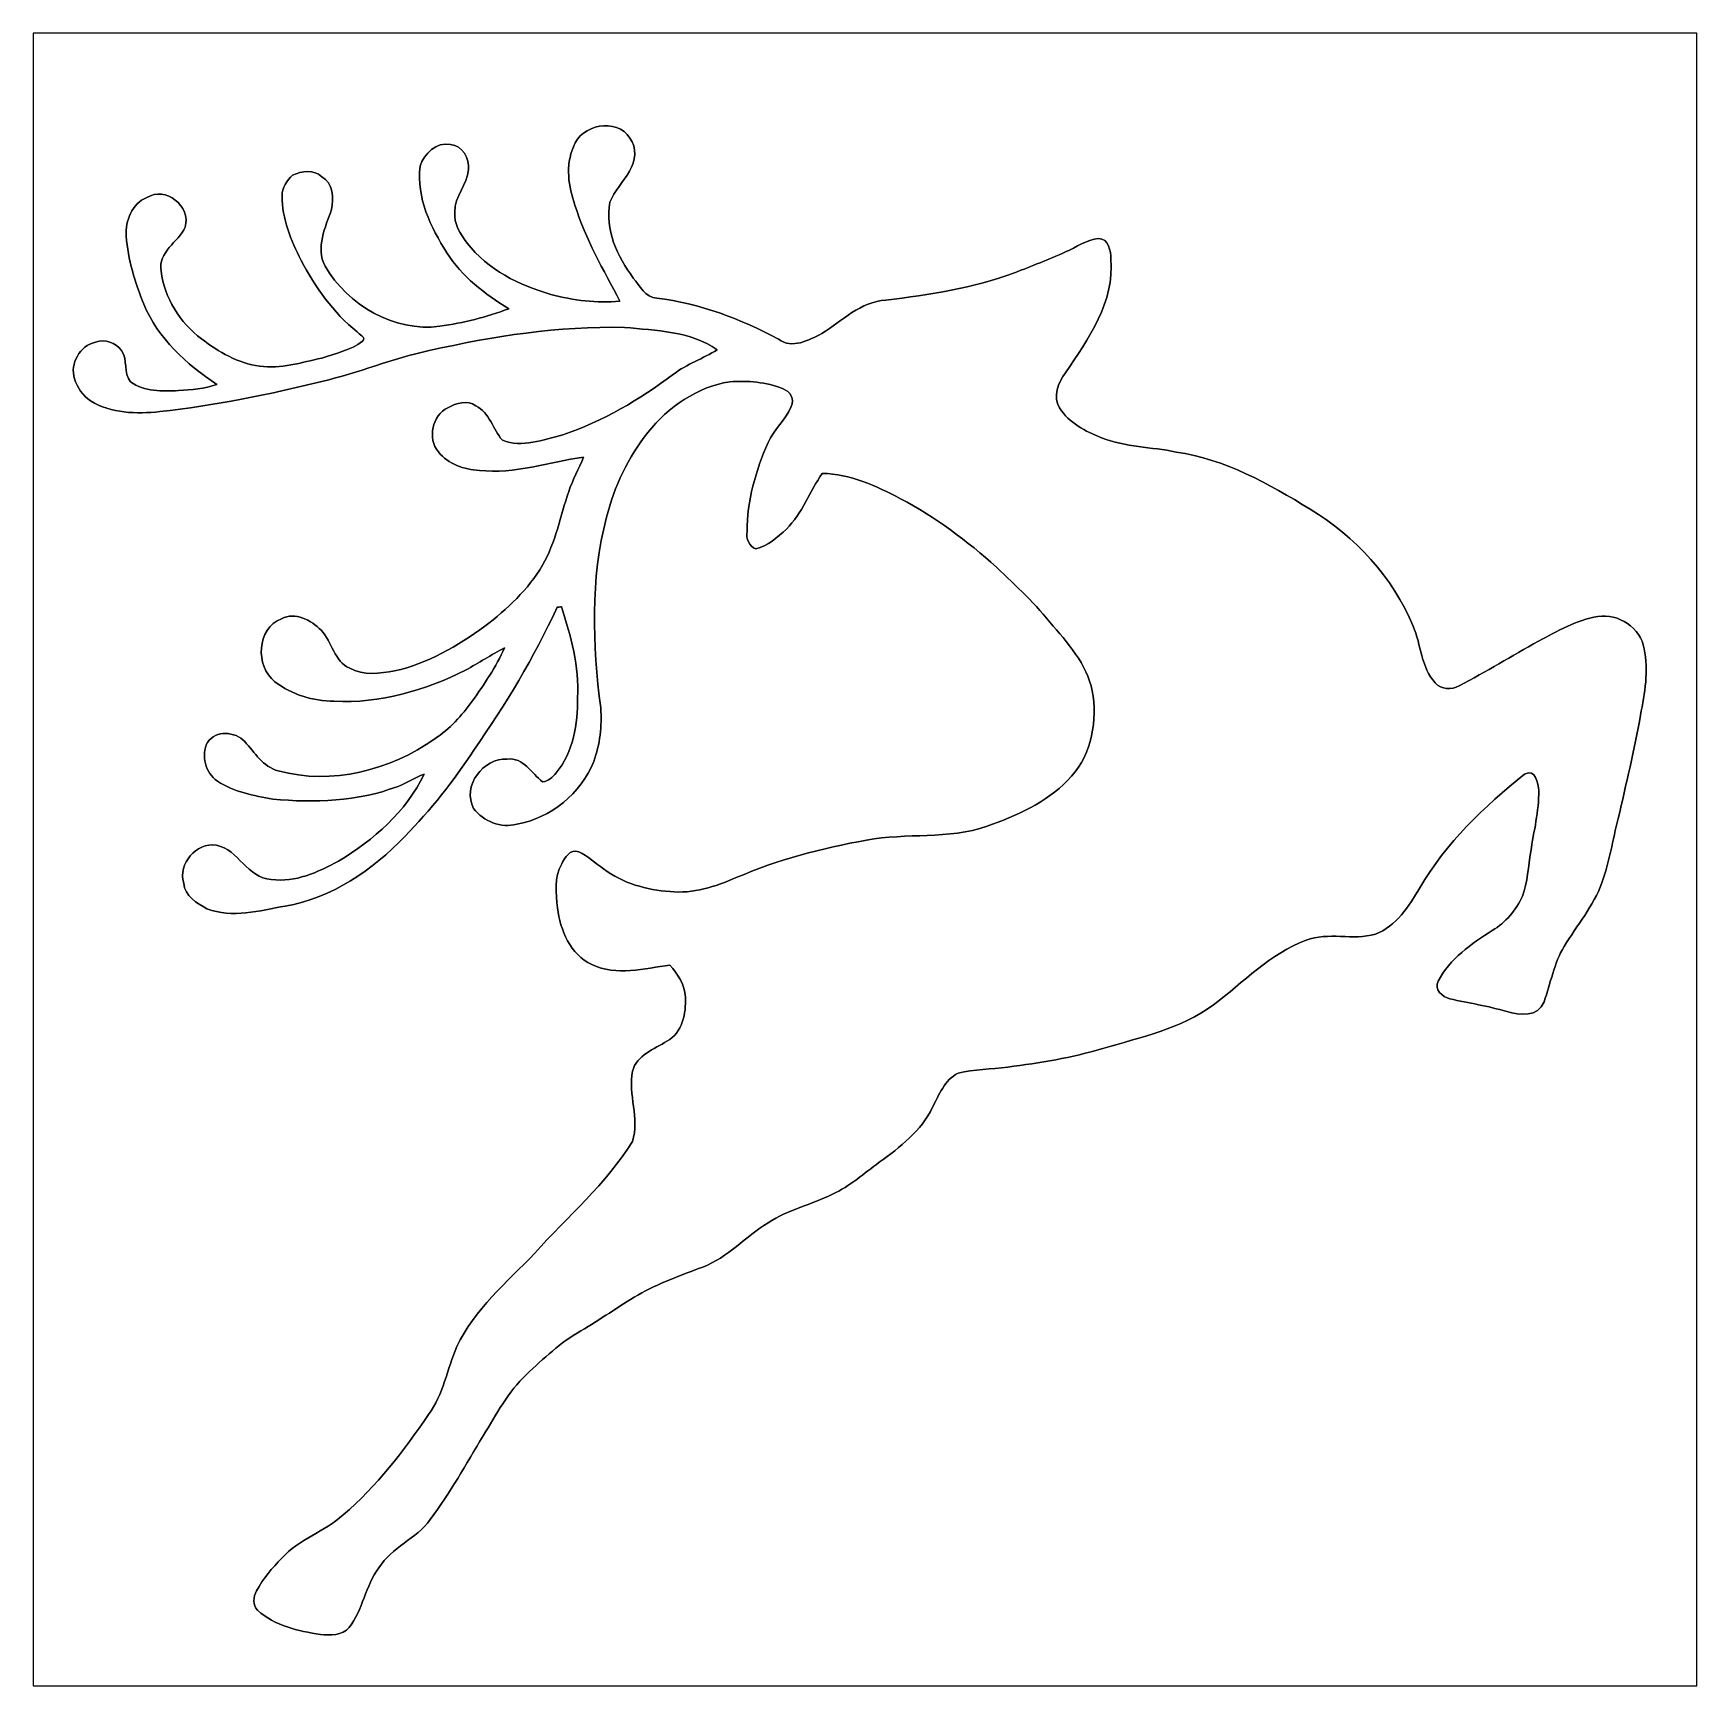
# Model space of a CAD drawing. Header units: centimetres. Extents: x -16.8 to 16.8, y -16.7 to 16.7.
import ezdxf

# ---------------------------------------------------------------- set-up
doc = ezdxf.new("R2010")
doc.units = ezdxf.units.CM
doc.header["$MEASUREMENT"] = 0
doc.layers.add('Layer 1', color=7, linetype='Continuous')

msp = doc.modelspace()

# ---------------------------------------------------------------- linework, layer by layer
at = {"layer": 'Layer 1', "color": 7}
for points, knots in [([(-16.77458, 16.66875), (-16.77458, 16.66875), (16.77458, 16.66875), (16.77458, 16.66875), (16.77458, 16.66875), (16.77458, 16.66875), (16.77458, -16.66875), (16.77458, -16.66875), (16.77458, -16.66875), (16.77458, -16.66875), (-16.77458, -16.66875), (-16.77458, -16.66875), (-16.77458, -16.66875), (-16.77458, -16.66875), (-16.77458, 16.66875), (-16.77458, 16.66875), (-16.77458, 16.66875), (-16.77458, 16.66875), (-16.77458, 16.66875), (-16.77458, 16.66875)], [0, 0, 0, 0, 0.16666667, 0.16666667, 0.16666667, 0.16666667, 0.33333333, 0.33333333, 0.33333333, 0.33333333, 0.5, 0.5, 0.5, 0.5, 0.66666667, 0.66666667, 0.66666667, 0.66666667, 1, 1, 1, 1]), ([(-5.87728, 14.37781), (-6.04838, 14.00387), (-5.97923, 13.57595), (-5.84906, 13.20165), (-5.84906, 13.20165), (-5.63951, 12.51585), (-5.27403, 11.89426), (-4.94136, 11.26384), (-4.94136, 11.26384), (-5.41055, 11.21304), (-5.88363, 11.28466), (-6.33765, 11.40142), (-6.33765, 11.40142), (-6.9783, 11.5824), (-7.61118, 11.89849), (-8.02393, 12.43718), (-8.02393, 12.43718), (-8.15799, 12.62062), (-8.30121, 12.82771), (-8.27017, 13.06936), (-8.27017, 13.06936), (-8.28146, 13.38157), (-8.0197, 13.61334), (-7.99924, 13.91814), (-7.99924, 13.91814), (-7.96396, 14.14321), (-8.12377, 14.40145), (-8.35801, 14.42473), (-8.35801, 14.42473), (-8.64835, 14.484), (-8.89106, 14.23917), (-8.97361, 13.98411), (-8.97361, 13.98411), (-9.04734, 13.35087), (-8.76124, 12.7575), (-8.43174, 12.23927), (-8.43174, 12.23927), (-8.12659, 11.75773), (-7.66657, 11.40425), (-7.18538, 11.11215), (-7.18538, 11.11215), (-7.63235, 10.9414), (-8.10084, 10.82781), (-8.57356, 10.75761), (-8.57356, 10.75761), (-9.49854, 10.63484), (-10.43023, 11.18552), (-10.88954, 11.97222), (-10.88954, 11.97222), (-11.08463, 12.34687), (-10.88214, 12.75503), (-10.75902, 13.11557), (-10.75902, 13.11557), (-10.71739, 13.34029), (-10.72797, 13.6465), (-10.95516, 13.77421), (-10.95516, 13.77421), (-11.12061, 13.92872), (-11.35839, 13.89027), (-11.54677, 13.80631), (-11.54677, 13.80631), (-11.66107, 13.69695), (-11.75244, 13.54949), (-11.75773, 13.38792), (-11.75773, 13.38792), (-11.75561, 12.92719), (-11.57605, 12.49292), (-11.37461, 12.08758), (-11.37461, 12.08758), (-11.07969, 11.54889), (-10.72868, 11.02748), (-10.24079, 10.64436), (-10.24079, 10.64436), (-10.21398, 10.60238), (-10.04711, 10.52795), (-10.1346, 10.45457), (-10.1346, 10.45457), (-10.37378, 10.27324), (-10.67858, 10.20939), (-10.95763, 10.11626), (-10.95763, 10.11626), (-11.36756, 10.027), (-11.78313, 9.88695), (-12.20788, 9.95292), (-12.20788, 9.95292), (-12.64461, 10.01183), (-13.03655, 10.23973), (-13.38192, 10.50255), (-13.38192, 10.50255), (-13.81654, 10.82993), (-14.1284, 11.32911), (-14.19648, 11.87168), (-14.19648, 11.87168), (-14.26563, 12.26291), (-13.84829, 12.44776), (-13.71071, 12.7575), (-13.71071, 12.7575), (-13.58971, 13.17766), (-14.10935, 13.59429), (-14.48294, 13.35476), (-14.48294, 13.35476), (-14.78774, 13.23128), (-14.91721, 12.88662), (-14.90098, 12.57794), (-14.90098, 12.57794), (-14.86359, 12.10381), (-14.72353, 11.64272), (-14.54714, 11.20316), (-14.54714, 11.20316), (-14.2621, 10.51101), (-13.68284, 9.99349), (-13.07394, 9.58497), (-13.07394, 9.58497), (-13.32018, 9.4936), (-13.58477, 9.47208), (-13.84512, 9.46044), (-13.84512, 9.46044), (-14.17038, 9.4488), (-14.53656, 9.43116), (-14.81067, 9.63683), (-14.81067, 9.63683), (-14.96342, 9.80863), (-14.86288, 10.08133), (-14.99235, 10.26619), (-14.99235, 10.26619), (-15.11194, 10.42352), (-15.3289, 10.50608), (-15.52081, 10.43446), (-15.52081, 10.43446), (-15.83725, 10.36567), (-16.03516, 10.00795), (-15.94556, 9.69927), (-15.94556, 9.69927), (-15.88629, 9.52253), (-15.77975, 9.35249), (-15.61818, 9.25301), (-15.61818, 9.25301), (-15.20155, 8.99971), (-14.6939, 8.98454), (-14.22294, 9.03605), (-14.22294, 9.03605), (-13.11981, 9.15741), (-12.02902, 9.37542), (-10.9534, 9.646), (-10.9534, 9.646), (-10.21997, 9.81287), (-9.52359, 10.11273), (-8.78699, 10.26689), (-8.78699, 10.26689), (-7.49759, 10.55864), (-6.17679, 10.76537), (-4.85175, 10.73432), (-4.85175, 10.73432), (-4.21816, 10.67329), (-3.52108, 10.66059), (-2.97886, 10.28206), (-2.97886, 10.28206), (-3.26778, 10.10673), (-3.59198, 9.99596), (-3.86256, 9.78923), (-3.86256, 9.78923), (-4.5466, 9.28476), (-5.28461, 8.8332), (-6.09706, 8.56827), (-6.09706, 8.56827), (-6.48653, 8.46737), (-6.91656, 8.30086), (-7.31238, 8.45891), (-7.31238, 8.45891), (-7.51099, 8.6741), (-7.56603, 9.01629), (-7.84931, 9.15388), (-7.84931, 9.15388), (-8.01864, 9.27735), (-8.24548, 9.20785), (-8.41093, 9.11507), (-8.41093, 9.11507), (-8.73054, 8.96338), (-8.82791, 8.49454), (-8.60425, 8.22396), (-8.60425, 8.22396), (-8.40564, 7.97842), (-8.08708, 7.86165), (-7.77804, 7.85001), (-7.77804, 7.85001), (-7.06402, 7.76922), (-6.37328, 8.0137), (-5.67619, 8.11847), (-5.67619, 8.11847), (-5.7658, 7.88282), (-5.8988, 7.66516), (-5.97464, 7.42386), (-5.97464, 7.42386), (-6.14574, 6.92679), (-6.24029, 6.39833), (-6.50169, 5.93654), (-6.50169, 5.93654), (-6.79097, 5.44442), (-7.21995, 5.05107), (-7.66727, 4.70464), (-7.66727, 4.70464), (-8.21831, 4.31165), (-8.81592, 3.9497), (-9.48619, 3.80647), (-9.48619, 3.80647), (-9.78182, 3.75426), (-10.11837, 3.70417), (-10.39178, 3.85868), (-10.39178, 3.85868), (-10.70786, 3.99697), (-10.74702, 4.39103), (-10.96821, 4.62421), (-10.96821, 4.62421), (-11.17036, 4.82812), (-11.48221, 5.00133), (-11.76973, 4.85669), (-11.76973, 4.85669), (-12.26714, 4.65914), (-12.30383, 3.90137), (-11.90131, 3.58563), (-11.90131, 3.58563), (-11.56194, 3.32564), (-11.13296, 3.19405), (-10.70716, 3.19264), (-10.70716, 3.19264), (-9.78323, 3.14396), (-8.87342, 3.41101), (-8.05427, 3.82164), (-8.05427, 3.82164), (-7.78933, 3.96487), (-7.5378, 4.13173), (-7.26899, 4.26791), (-7.26899, 4.26791), (-7.44291, 3.88549), (-7.67821, 3.53519), (-7.92057, 3.1937), (-7.92057, 3.1937), (-8.13047, 2.90266), (-8.376, 2.63384), (-8.67586, 2.43311), (-8.67586, 2.43311), (-9.57545, 1.79987), (-10.75443, 1.49613), (-11.83252, 1.78647), (-11.83252, 1.78647), (-12.14508, 1.86866), (-12.30277, 2.16041), (-12.50985, 2.37808), (-12.50985, 2.37808), (-12.70212, 2.58727), (-13.09335, 2.61267), (-13.26303, 2.36079), (-13.26303, 2.36079), (-13.39109, 2.09726), (-13.30466, 1.74696), (-13.05878, 1.58291), (-13.05878, 1.58291), (-12.72822, 1.36102), (-12.32676, 1.28764), (-11.94223, 1.21673), (-11.94223, 1.21673), (-11.1065, 1.14265), (-10.23197, 1.16628), (-9.43857, 1.46932), (-9.43857, 1.46932), (-9.24842, 1.53494), (-9.07874, 1.64606), (-8.89388, 1.72367), (-8.89388, 1.72367), (-9.25019, 0.96449), (-9.91059, 0.3937), (-10.61826, -0.03281), (-10.61826, -0.03281), (-11.03242, -0.25612), (-11.48962, -0.47166), (-11.97328, -0.4004), (-11.97328, -0.4004), (-12.46223, -0.38135), (-12.62345, 0.19685), (-13.08241, 0.28787), (-13.08241, 0.28787), (-13.48916, 0.34502), (-13.85923, -0.08149), (-13.74105, -0.47837), (-13.74105, -0.47837), (-13.71283, -0.73307), (-13.47823, -0.88759), (-13.27079, -0.99272), (-13.27079, -0.99272), (-12.76244, -1.19556), (-12.20788, -1.03011), (-11.69247, -0.94051), (-11.69247, -0.94051), (-10.75126, -0.77682), (-9.93634, -0.21096), (-9.28088, 0.46108), (-9.28088, 0.46108), (-8.76441, 0.99907), (-8.29169, 1.58115), (-7.88882, 2.20874), (-7.88882, 2.20874), (-7.25135, 3.11926), (-6.67385, 4.07776), (-6.20783, 5.08741), (-6.20783, 5.08741), (-6.18666, 5.08988), (-6.14504, 5.09517), (-6.12387, 5.09764), (-6.12387, 5.09764), (-5.92949, 4.50603), (-5.76474, 3.89184), (-5.79826, 3.26284), (-5.79826, 3.26284), (-5.78344, 2.73226), (-5.89174, 2.1717), (-6.22547, 1.74554), (-6.22547, 1.74554), (-6.29849, 1.66441), (-6.38704, 1.57551), (-6.5024, 1.56916), (-6.5024, 1.56916), (-6.72183, 1.73743), (-6.89257, 2.06692), (-7.21395, 2.02636), (-7.21395, 2.02636), (-7.69867, 2.05246), (-8.13294, 1.48272), (-7.8934, 1.03152), (-7.8934, 1.03152), (-7.70079, 0.76694), (-7.34095, 0.62724), (-7.01957, 0.71226), (-7.01957, 0.71226), (-6.33377, 0.83679), (-5.72453, 1.32927), (-5.46911, 1.97908), (-5.46911, 1.97908), (-5.34917, 2.32375), (-5.29978, 2.69381), (-5.33047, 3.05753), (-5.33047, 3.05753), (-5.49099, 4.33282), (-5.54567, 5.65362), (-5.21264, 6.90704), (-5.21264, 6.90704), (-5.0613, 7.52722), (-4.77203, 8.11177), (-4.38291, 8.6166), (-4.38291, 8.6166), (-3.96381, 9.1253), (-3.39125, 9.53523), (-2.72874, 9.63542), (-2.72874, 9.63542), (-2.36608, 9.66717), (-1.99108, 9.6326), (-1.65171, 9.49501), (-1.65171, 9.49501), (-1.51589, 9.44386), (-1.40617, 9.28758), (-1.48978, 9.13941), (-1.48978, 9.13941), (-1.59456, 8.86848), (-1.84009, 8.6801), (-1.95404, 8.41199), (-1.95404, 8.41199), (-2.20451, 7.84719), (-2.37702, 7.23618), (-2.37984, 6.61529), (-2.37984, 6.61529), (-2.40453, 6.47665), (-2.33645, 6.32001), (-2.20416, 6.26498), (-2.20416, 6.26498), (-1.96321, 6.32813), (-1.76213, 6.4957), (-1.58574, 6.66468), (-1.58574, 6.66468), (-1.26294, 6.98288), (-1.11478, 7.42033), (-0.86325, 7.78898), (-0.86325, 7.78898), (-0.29739, 7.78263), (0.22578, 7.53639), (0.71649, 7.27851), (0.71649, 7.27851), (1.42381, 6.91233), (2.05811, 6.42444), (2.65324, 5.89844), (2.65324, 5.89844), (3.04729, 5.51639), (3.45475, 5.14421), (3.79271, 4.70958), (3.79271, 4.70958), (4.15184, 4.30177), (4.52543, 3.85374), (4.60199, 3.29741), (4.60199, 3.29741), (4.67854, 2.69558), (4.52931, 2.02953), (4.08587, 1.59385), (4.08587, 1.59385), (3.64349, 1.14229), (3.05012, 0.88124), (2.46486, 0.67028), (2.46486, 0.67028), (1.6824, 0.39582), (0.83608, 0.54539), (0.03316, 0.38841), (0.03316, 0.38841), (-0.86713, 0.23319), (-1.75683, -0.00423), (-2.59715, -0.36618), (-2.59715, -0.36618), (-3.01554, -0.54857), (-3.46957, -0.69568), (-3.93241, -0.64664), (-3.93241, -0.64664), (-4.40584, -0.61207), (-4.89021, -0.48366), (-5.27121, -0.18874), (-5.27121, -0.18874), (-5.43878, -0.07338), (-5.58659, 0.07197), (-5.77391, 0.15593), (-5.77391, 0.15593), (-5.95595, 0.21802), (-6.0512, 0.03634), (-6.11717, -0.08961), (-6.11717, -0.08961), (-6.27521, -0.35701), (-6.22547, -0.68157), (-6.20289, -0.97614), (-6.20289, -0.97614), (-6.1468, -1.4291), (-5.94148, -1.91029), (-5.50898, -2.1209), (-5.50898, -2.1209), (-5.01297, -2.3562), (-4.45064, -2.19639), (-3.93347, -2.13043), (-3.93347, -2.13043), (-3.78213, -2.31951), (-3.62479, -2.52412), (-3.62338, -2.77989), (-3.62338, -2.77989), (-3.60398, -3.10056), (-3.68371, -3.4985), (-3.99344, -3.66219), (-3.99344, -3.66219), (-4.24991, -3.83011), (-4.60516, -3.94617), (-4.69124, -4.27214), (-4.69124, -4.27214), (-4.77767, -4.74028), (-4.54307, -5.22393), (-4.68877, -5.68643), (-4.68877, -5.68643), (-5.21476, -6.54332), (-5.99616, -7.20055), (-6.66221, -7.94279), (-6.66221, -7.94279), (-7.22595, -8.53299), (-7.87506, -9.07556), (-8.23348, -9.82662), (-8.23348, -9.82662), (-8.42504, -10.28312), (-8.50618, -10.79077), (-8.80322, -11.19928), (-8.80322, -11.19928), (-9.30346, -11.92883), (-9.84532, -12.64461), (-10.52336, -13.21929), (-10.52336, -13.21929), (-10.9026, -13.55972), (-11.41413, -13.71565), (-11.76443, -14.09382), (-11.76443, -14.09382), (-11.95388, -14.29632), (-12.14155, -14.50728), (-12.27067, -14.75458), (-12.27067, -14.75458), (-12.33488, -14.87346), (-12.35675, -15.04315), (-12.25197, -15.14475), (-12.25197, -15.14475), (-11.90519, -15.46049), (-11.43176, -15.56526), (-10.98303, -15.63405), (-10.98303, -15.63405), (-10.78724, -15.65592), (-10.54171, -15.65804), (-10.40306, -15.49153), (-10.40306, -15.49153), (-10.12049, -15.13452), (-10.08309, -14.65157), (-9.80405, -14.29103), (-9.80405, -14.29103), (-9.54899, -13.87263), (-9.04946, -13.71106), (-8.7697, -13.3156), (-8.7697, -13.3156), (-8.37071, -12.78184), (-8.04545, -12.198), (-7.70079, -11.62897), (-7.70079, -11.62897), (-7.4355, -11.19928), (-7.20161, -10.73714), (-6.82801, -10.38754), (-6.82801, -10.38754), (-6.483, -10.07075), (-6.14398, -9.73914), (-5.73158, -9.50877), (-5.73158, -9.50877), (-5.33753, -9.28582), (-4.97381, -9.01382), (-4.58082, -8.78875), (-4.58082, -8.78875), (-4.16948, -8.54745), (-3.71687, -8.39047), (-3.27237, -8.2229), (-3.27237, -8.2229), (-2.76719, -8.02887), (-2.40736, -7.60483), (-1.95333, -7.32825), (-1.95333, -7.32825), (-1.55575, -7.0612), (-1.07738, -6.9663), (-0.6537, -6.75252), (-0.6537, -6.75252), (-0.30551, -6.59201), (-0.02046, -6.33095), (0.28857, -6.10941), (0.28857, -6.10941), (0.70414, -5.80531), (1.13665, -5.47441), (1.36349, -4.9978), (1.36349, -4.9978), (1.49331, -4.75051), (1.60655, -4.43971), (1.87607, -4.31271), (1.87607, -4.31271), (2.2031, -4.22628), (2.546, -4.23228), (2.88008, -4.18783), (2.88008, -4.18783), (3.52566, -4.10386), (4.17124, -3.99979), (4.79601, -3.81282), (4.79601, -3.81282), (5.56225, -3.5874), (6.37011, -3.41454), (7.02733, -2.93476), (7.02733, -2.93476), (7.63199, -2.47509), (8.1721, -1.90147), (8.89635, -1.62807), (8.89635, -1.62807), (9.34685, -1.45627), (9.83615, -1.63795), (10.29335, -1.50742), (10.29335, -1.50742), (10.71598, -1.34796), (10.97033, -0.94262), (11.18764, -0.5715), (11.18764, -0.5715), (11.72034, 0.33338), (12.48869, 1.07315), (13.30396, 1.72261), (13.30396, 1.72261), (13.52867, 1.84785), (13.56748, 1.52647), (13.59041, 1.3903), (13.59041, 1.3903), (13.59323, 0.97437), (13.48705, 0.56797), (13.42813, 0.15804), (13.42813, 0.15804), (13.37839, -0.14252), (13.36393, -0.45261), (13.25986, -0.74189), (13.25986, -0.74189), (13.12898, -1.02447), (12.92154, -1.276), (12.64991, -1.43228), (12.64991, -1.43228), (12.22798, -1.70004), (11.79583, -2.00448), (11.55665, -2.45639), (11.55665, -2.45639), (11.4748, -2.62431), (11.64378, -2.7746), (11.79548, -2.80917), (11.79548, -2.80917), (12.17718, -2.89842), (12.56665, -2.95451), (12.94306, -3.06811), (12.94306, -3.06811), (13.19989, -3.14325), (13.57842, -3.18523), (13.69519, -2.87091), (13.69519, -2.87091), (13.82924, -2.49802), (13.89556, -2.09585), (14.10123, -1.75189), (14.10123, -1.75189), (14.35876, -1.3275), (14.69178, -0.94227), (14.86288, -0.4699), (14.86288, -0.4699), (15.01352, -0.04904), (15.0809, 0.39511), (15.19096, 0.82726), (15.19096, 0.82726), (15.35042, 1.52083), (15.51799, 2.21333), (15.64076, 2.915), (15.64076, 2.915), (15.72789, 3.35245), (15.80691, 3.80894), (15.71519, 4.25203), (15.71519, 4.25203), (15.64252, 4.67148), (15.19626, 4.97205), (14.77962, 4.90044), (14.77962, 4.90044), (14.34536, 4.83129), (13.96541, 4.60481), (13.5823, 4.40478), (13.5823, 4.40478), (13.04713, 4.1088), (12.52537, 3.78778), (11.98386, 3.50273), (11.98386, 3.50273), (11.83181, 3.41771), (11.61803, 3.42406), (11.49985, 3.56235), (11.49985, 3.56235), (11.21833, 3.87879), (11.21445, 4.33176), (11.05711, 4.70747), (11.05711, 4.70747), (10.64436, 5.69313), (9.88695, 6.51969), (8.97537, 7.06861), (8.97537, 7.06861), (8.14211, 7.5819), (7.25981, 8.07685), (6.27697, 8.22078), (6.27697, 8.22078), (5.77638, 8.32556), (5.2518, 8.31356), (4.77202, 8.509), (4.77202, 8.509), (4.44712, 8.63388), (4.11762, 8.80957), (3.92359, 9.10872), (3.92359, 9.10872), (3.78989, 9.33838), (3.89043, 9.62695), (4.04601, 9.81992), (4.04601, 9.81992), (4.50532, 10.50219), (5.03908, 11.24832), (4.95547, 12.11721), (4.95547, 12.11721), (4.96358, 12.27455), (4.90926, 12.52396), (4.71029, 12.53067), (4.71029, 12.53067), (4.46476, 12.50174), (4.26261, 12.35357), (4.04283, 12.25585), (4.04283, 12.25585), (3.70452, 12.10698), (3.36056, 11.9701), (3.0159, 11.83675), (3.0159, 11.83675), (2.18334, 11.52313), (1.29999, 11.39049), (0.42086, 11.28607), (0.42086, 11.28607), (-0.08996, 11.25361), (-0.46143, 10.86697), (-0.86995, 10.60979), (-0.86995, 10.60979), (-1.13312, 10.47856), (-1.47038, 10.28982), (-1.74484, 10.49584), (-1.74484, 10.49584), (-2.5086, 10.90895), (-3.33481, 11.21939), (-4.20053, 11.32664), (-4.20053, 11.32664), (-4.4323, 11.33934), (-4.54201, 11.57323), (-4.67254, 11.73127), (-4.67254, 11.73127), (-4.99322, 12.16448), (-5.25357, 12.7067), (-5.14562, 13.25915), (-5.14562, 13.25915), (-5.05813, 13.49269), (-4.87186, 13.67296), (-4.74839, 13.8871), (-4.74839, 13.8871), (-4.62351, 14.08606), (-4.59846, 14.35806), (-4.74204, 14.55526), (-4.74204, 14.55526), (-5.00274, 14.97718), (-5.73299, 14.82407), (-5.87728, 14.37781)], [0, 0, 0, 0, 0.00558659, 0.00558659, 0.00558659, 0.00558659, 0.01117318, 0.01117318, 0.01117318, 0.01117318, 0.01675978, 0.01675978, 0.01675978, 0.01675978, 0.02234637, 0.02234637, 0.02234637, 0.02234637, 0.02793296, 0.02793296, 0.02793296, 0.02793296, 0.03351955, 0.03351955, 0.03351955, 0.03351955, 0.03910615, 0.03910615, 0.03910615, 0.03910615, 0.04469274, 0.04469274, 0.04469274, 0.04469274, 0.05027933, 0.05027933, 0.05027933, 0.05027933, 0.05586592, 0.05586592, 0.05586592, 0.05586592, 0.06145251, 0.06145251, 0.06145251, 0.06145251, 0.06703911, 0.06703911, 0.06703911, 0.06703911, 0.0726257, 0.0726257, 0.0726257, 0.0726257, 0.07821229, 0.07821229, 0.07821229, 0.07821229, 0.08379888, 0.08379888, 0.08379888, 0.08379888, 0.08938547, 0.08938547, 0.08938547, 0.08938547, 0.09497207, 0.09497207, 0.09497207, 0.09497207, 0.10055866, 0.10055866, 0.10055866, 0.10055866, 0.10614525, 0.10614525, 0.10614525, 0.10614525, 0.11173184, 0.11173184, 0.11173184, 0.11173184, 0.11731844, 0.11731844, 0.11731844, 0.11731844, 0.12290503, 0.12290503, 0.12290503, 0.12290503, 0.12849162, 0.12849162, 0.12849162, 0.12849162, 0.13407821, 0.13407821, 0.13407821, 0.13407821, 0.1396648, 0.1396648, 0.1396648, 0.1396648, 0.1452514, 0.1452514, 0.1452514, 0.1452514, 0.15083799, 0.15083799, 0.15083799, 0.15083799, 0.15642458, 0.15642458, 0.15642458, 0.15642458, 0.16201117, 0.16201117, 0.16201117, 0.16201117, 0.16759777, 0.16759777, 0.16759777, 0.16759777, 0.17318436, 0.17318436, 0.17318436, 0.17318436, 0.17877095, 0.17877095, 0.17877095, 0.17877095, 0.18435754, 0.18435754, 0.18435754, 0.18435754, 0.18994413, 0.18994413, 0.18994413, 0.18994413, 0.19553073, 0.19553073, 0.19553073, 0.19553073, 0.20111732, 0.20111732, 0.20111732, 0.20111732, 0.20670391, 0.20670391, 0.20670391, 0.20670391, 0.2122905, 0.2122905, 0.2122905, 0.2122905, 0.21787709, 0.21787709, 0.21787709, 0.21787709, 0.22346369, 0.22346369, 0.22346369, 0.22346369, 0.22905028, 0.22905028, 0.22905028, 0.22905028, 0.23463687, 0.23463687, 0.23463687, 0.23463687, 0.24022346, 0.24022346, 0.24022346, 0.24022346, 0.24581006, 0.24581006, 0.24581006, 0.24581006, 0.25139665, 0.25139665, 0.25139665, 0.25139665, 0.25698324, 0.25698324, 0.25698324, 0.25698324, 0.26256983, 0.26256983, 0.26256983, 0.26256983, 0.26815642, 0.26815642, 0.26815642, 0.26815642, 0.27374302, 0.27374302, 0.27374302, 0.27374302, 0.27932961, 0.27932961, 0.27932961, 0.27932961, 0.2849162, 0.2849162, 0.2849162, 0.2849162, 0.29050279, 0.29050279, 0.29050279, 0.29050279, 0.29608939, 0.29608939, 0.29608939, 0.29608939, 0.30167598, 0.30167598, 0.30167598, 0.30167598, 0.30726257, 0.30726257, 0.30726257, 0.30726257, 0.31284916, 0.31284916, 0.31284916, 0.31284916, 0.31843575, 0.31843575, 0.31843575, 0.31843575, 0.32402235, 0.32402235, 0.32402235, 0.32402235, 0.32960894, 0.32960894, 0.32960894, 0.32960894, 0.33519553, 0.33519553, 0.33519553, 0.33519553, 0.34078212, 0.34078212, 0.34078212, 0.34078212, 0.34636872, 0.34636872, 0.34636872, 0.34636872, 0.35195531, 0.35195531, 0.35195531, 0.35195531, 0.3575419, 0.3575419, 0.3575419, 0.3575419, 0.36312849, 0.36312849, 0.36312849, 0.36312849, 0.36871508, 0.36871508, 0.36871508, 0.36871508, 0.37430168, 0.37430168, 0.37430168, 0.37430168, 0.37988827, 0.37988827, 0.37988827, 0.37988827, 0.38547486, 0.38547486, 0.38547486, 0.38547486, 0.39106145, 0.39106145, 0.39106145, 0.39106145, 0.39664804, 0.39664804, 0.39664804, 0.39664804, 0.40223464, 0.40223464, 0.40223464, 0.40223464, 0.40782123, 0.40782123, 0.40782123, 0.40782123, 0.41340782, 0.41340782, 0.41340782, 0.41340782, 0.41899441, 0.41899441, 0.41899441, 0.41899441, 0.42458101, 0.42458101, 0.42458101, 0.42458101, 0.4301676, 0.4301676, 0.4301676, 0.4301676, 0.43575419, 0.43575419, 0.43575419, 0.43575419, 0.44134078, 0.44134078, 0.44134078, 0.44134078, 0.44692737, 0.44692737, 0.44692737, 0.44692737, 0.45251397, 0.45251397, 0.45251397, 0.45251397, 0.45810056, 0.45810056, 0.45810056, 0.45810056, 0.46368715, 0.46368715, 0.46368715, 0.46368715, 0.46927374, 0.46927374, 0.46927374, 0.46927374, 0.47486034, 0.47486034, 0.47486034, 0.47486034, 0.48044693, 0.48044693, 0.48044693, 0.48044693, 0.48603352, 0.48603352, 0.48603352, 0.48603352, 0.49162011, 0.49162011, 0.49162011, 0.49162011, 0.4972067, 0.4972067, 0.4972067, 0.4972067, 0.5027933, 0.5027933, 0.5027933, 0.5027933, 0.50837989, 0.50837989, 0.50837989, 0.50837989, 0.51396648, 0.51396648, 0.51396648, 0.51396648, 0.51955307, 0.51955307, 0.51955307, 0.51955307, 0.52513966, 0.52513966, 0.52513966, 0.52513966, 0.53072626, 0.53072626, 0.53072626, 0.53072626, 0.53631285, 0.53631285, 0.53631285, 0.53631285, 0.54189944, 0.54189944, 0.54189944, 0.54189944, 0.54748603, 0.54748603, 0.54748603, 0.54748603, 0.55307263, 0.55307263, 0.55307263, 0.55307263, 0.55865922, 0.55865922, 0.55865922, 0.55865922, 0.56424581, 0.56424581, 0.56424581, 0.56424581, 0.5698324, 0.5698324, 0.5698324, 0.5698324, 0.57541899, 0.57541899, 0.57541899, 0.57541899, 0.58100559, 0.58100559, 0.58100559, 0.58100559, 0.58659218, 0.58659218, 0.58659218, 0.58659218, 0.59217877, 0.59217877, 0.59217877, 0.59217877, 0.59776536, 0.59776536, 0.59776536, 0.59776536, 0.60335196, 0.60335196, 0.60335196, 0.60335196, 0.60893855, 0.60893855, 0.60893855, 0.60893855, 0.61452514, 0.61452514, 0.61452514, 0.61452514, 0.62011173, 0.62011173, 0.62011173, 0.62011173, 0.62569832, 0.62569832, 0.62569832, 0.62569832, 0.63128492, 0.63128492, 0.63128492, 0.63128492, 0.63687151, 0.63687151, 0.63687151, 0.63687151, 0.6424581, 0.6424581, 0.6424581, 0.6424581, 0.64804469, 0.64804469, 0.64804469, 0.64804469, 0.65363128, 0.65363128, 0.65363128, 0.65363128, 0.65921788, 0.65921788, 0.65921788, 0.65921788, 0.66480447, 0.66480447, 0.66480447, 0.66480447, 0.67039106, 0.67039106, 0.67039106, 0.67039106, 0.67597765, 0.67597765, 0.67597765, 0.67597765, 0.68156425, 0.68156425, 0.68156425, 0.68156425, 0.68715084, 0.68715084, 0.68715084, 0.68715084, 0.69273743, 0.69273743, 0.69273743, 0.69273743, 0.69832402, 0.69832402, 0.69832402, 0.69832402, 0.70391061, 0.70391061, 0.70391061, 0.70391061, 0.70949721, 0.70949721, 0.70949721, 0.70949721, 0.7150838, 0.7150838, 0.7150838, 0.7150838, 0.72067039, 0.72067039, 0.72067039, 0.72067039, 0.72625698, 0.72625698, 0.72625698, 0.72625698, 0.73184358, 0.73184358, 0.73184358, 0.73184358, 0.73743017, 0.73743017, 0.73743017, 0.73743017, 0.74301676, 0.74301676, 0.74301676, 0.74301676, 0.74860335, 0.74860335, 0.74860335, 0.74860335, 0.75418994, 0.75418994, 0.75418994, 0.75418994, 0.75977654, 0.75977654, 0.75977654, 0.75977654, 0.76536313, 0.76536313, 0.76536313, 0.76536313, 0.77094972, 0.77094972, 0.77094972, 0.77094972, 0.77653631, 0.77653631, 0.77653631, 0.77653631, 0.78212291, 0.78212291, 0.78212291, 0.78212291, 0.7877095, 0.7877095, 0.7877095, 0.7877095, 0.79329609, 0.79329609, 0.79329609, 0.79329609, 0.79888268, 0.79888268, 0.79888268, 0.79888268, 0.80446927, 0.80446927, 0.80446927, 0.80446927, 0.81005587, 0.81005587, 0.81005587, 0.81005587, 0.81564246, 0.81564246, 0.81564246, 0.81564246, 0.82122905, 0.82122905, 0.82122905, 0.82122905, 0.82681564, 0.82681564, 0.82681564, 0.82681564, 0.83240223, 0.83240223, 0.83240223, 0.83240223, 0.83798883, 0.83798883, 0.83798883, 0.83798883, 0.84357542, 0.84357542, 0.84357542, 0.84357542, 0.84916201, 0.84916201, 0.84916201, 0.84916201, 0.8547486, 0.8547486, 0.8547486, 0.8547486, 0.8603352, 0.8603352, 0.8603352, 0.8603352, 0.86592179, 0.86592179, 0.86592179, 0.86592179, 0.87150838, 0.87150838, 0.87150838, 0.87150838, 0.87709497, 0.87709497, 0.87709497, 0.87709497, 0.88268156, 0.88268156, 0.88268156, 0.88268156, 0.88826816, 0.88826816, 0.88826816, 0.88826816, 0.89385475, 0.89385475, 0.89385475, 0.89385475, 0.89944134, 0.89944134, 0.89944134, 0.89944134, 0.90502793, 0.90502793, 0.90502793, 0.90502793, 0.91061453, 0.91061453, 0.91061453, 0.91061453, 0.91620112, 0.91620112, 0.91620112, 0.91620112, 0.92178771, 0.92178771, 0.92178771, 0.92178771, 0.9273743, 0.9273743, 0.9273743, 0.9273743, 0.93296089, 0.93296089, 0.93296089, 0.93296089, 0.93854749, 0.93854749, 0.93854749, 0.93854749, 0.94413408, 0.94413408, 0.94413408, 0.94413408, 0.94972067, 0.94972067, 0.94972067, 0.94972067, 0.95530726, 0.95530726, 0.95530726, 0.95530726, 0.96089385, 0.96089385, 0.96089385, 0.96089385, 0.96648045, 0.96648045, 0.96648045, 0.96648045, 0.97206704, 0.97206704, 0.97206704, 0.97206704, 0.97765363, 0.97765363, 0.97765363, 0.97765363, 0.98324022, 0.98324022, 0.98324022, 0.98324022, 0.98882682, 0.98882682, 0.98882682, 0.98882682, 1, 1, 1, 1])]:
    msp.add_open_spline(points, degree=3, knots=knots, dxfattribs=at)
at = {"layer": 'Layer 1', "color": 251}
msp.add_open_spline([(-5.87728, 14.37781), (-5.73299, 14.82407), (-5.00274, 14.97718), (-4.74204, 14.55526), (-4.74204, 14.55526), (-4.59846, 14.35806), (-4.62351, 14.08606), (-4.74839, 13.8871), (-4.74839, 13.8871), (-4.87186, 13.67296), (-5.05813, 13.49269), (-5.14562, 13.25915), (-5.14562, 13.25915), (-5.25357, 12.7067), (-4.99322, 12.16448), (-4.67254, 11.73127), (-4.67254, 11.73127), (-4.54201, 11.57323), (-4.4323, 11.33934), (-4.20053, 11.32664), (-4.20053, 11.32664), (-3.33481, 11.21939), (-2.5086, 10.90895), (-1.74484, 10.49584), (-1.74484, 10.49584), (-1.47038, 10.28982), (-1.13312, 10.47856), (-0.86995, 10.60979), (-0.86995, 10.60979), (-0.46143, 10.86697), (-0.08996, 11.25361), (0.42086, 11.28607), (0.42086, 11.28607), (1.29999, 11.39049), (2.18334, 11.52313), (3.0159, 11.83675), (3.0159, 11.83675), (3.36056, 11.9701), (3.70452, 12.10698), (4.04283, 12.25585), (4.04283, 12.25585), (4.26261, 12.35357), (4.46476, 12.50174), (4.71029, 12.53067), (4.71029, 12.53067), (4.90926, 12.52396), (4.96358, 12.27455), (4.95547, 12.11721), (4.95547, 12.11721), (5.03908, 11.24832), (4.50532, 10.50219), (4.04601, 9.81992), (4.04601, 9.81992), (3.89043, 9.62695), (3.78989, 9.33838), (3.92359, 9.10872), (3.92359, 9.10872), (4.11762, 8.80957), (4.44712, 8.63388), (4.77202, 8.509), (4.77202, 8.509), (5.2518, 8.31356), (5.77638, 8.32556), (6.27697, 8.22078), (6.27697, 8.22078), (7.25981, 8.07685), (8.14211, 7.5819), (8.97537, 7.06861), (8.97537, 7.06861), (9.88695, 6.51969), (10.64436, 5.69313), (11.05711, 4.70747), (11.05711, 4.70747), (11.21445, 4.33176), (11.21833, 3.87879), (11.49985, 3.56235), (11.49985, 3.56235), (11.61803, 3.42406), (11.83181, 3.41771), (11.98386, 3.50273), (11.98386, 3.50273), (12.52537, 3.78778), (13.04713, 4.1088), (13.5823, 4.40478), (13.5823, 4.40478), (13.96541, 4.60481), (14.34536, 4.83129), (14.77962, 4.90044), (14.77962, 4.90044), (15.19626, 4.97205), (15.64252, 4.67148), (15.71519, 4.25203), (15.71519, 4.25203), (15.80691, 3.80894), (15.72789, 3.35245), (15.64076, 2.915), (15.64076, 2.915), (15.51799, 2.21333), (15.35042, 1.52083), (15.19096, 0.82726), (15.19096, 0.82726), (15.0809, 0.39511), (15.01352, -0.04904), (14.86288, -0.4699), (14.86288, -0.4699), (14.69178, -0.94227), (14.35876, -1.3275), (14.10123, -1.75189), (14.10123, -1.75189), (13.89556, -2.09585), (13.82924, -2.49802), (13.69519, -2.87091), (13.69519, -2.87091), (13.57842, -3.18523), (13.19989, -3.14325), (12.94306, -3.06811), (12.94306, -3.06811), (12.56665, -2.95451), (12.17718, -2.89842), (11.79548, -2.80917), (11.79548, -2.80917), (11.64378, -2.7746), (11.4748, -2.62431), (11.55665, -2.45639), (11.55665, -2.45639), (11.79583, -2.00448), (12.22798, -1.70004), (12.64991, -1.43228), (12.64991, -1.43228), (12.92154, -1.276), (13.12898, -1.02447), (13.25986, -0.74189), (13.25986, -0.74189), (13.36393, -0.45261), (13.37839, -0.14252), (13.42813, 0.15804), (13.42813, 0.15804), (13.48705, 0.56797), (13.59323, 0.97437), (13.59041, 1.3903), (13.59041, 1.3903), (13.56748, 1.52647), (13.52867, 1.84785), (13.30396, 1.72261), (13.30396, 1.72261), (12.48869, 1.07315), (11.72034, 0.33338), (11.18764, -0.5715), (11.18764, -0.5715), (10.97033, -0.94262), (10.71598, -1.34796), (10.29335, -1.50742), (10.29335, -1.50742), (9.83615, -1.63795), (9.34685, -1.45627), (8.89635, -1.62807), (8.89635, -1.62807), (8.1721, -1.90147), (7.63199, -2.47509), (7.02733, -2.93476), (7.02733, -2.93476), (6.37011, -3.41454), (5.56225, -3.5874), (4.79601, -3.81282), (4.79601, -3.81282), (4.17124, -3.99979), (3.52566, -4.10386), (2.88008, -4.18783), (2.88008, -4.18783), (2.546, -4.23228), (2.2031, -4.22628), (1.87607, -4.31271), (1.87607, -4.31271), (1.60655, -4.43971), (1.49331, -4.75051), (1.36349, -4.9978), (1.36349, -4.9978), (1.13665, -5.47441), (0.70414, -5.80531), (0.28857, -6.10941), (0.28857, -6.10941), (-0.02046, -6.33095), (-0.30551, -6.59201), (-0.6537, -6.75252), (-0.6537, -6.75252), (-1.07738, -6.9663), (-1.55575, -7.0612), (-1.95333, -7.32825), (-1.95333, -7.32825), (-2.40736, -7.60483), (-2.76719, -8.02887), (-3.27237, -8.2229), (-3.27237, -8.2229), (-3.71687, -8.39047), (-4.16948, -8.54745), (-4.58082, -8.78875), (-4.58082, -8.78875), (-4.97381, -9.01382), (-5.33753, -9.28582), (-5.73158, -9.50877), (-5.73158, -9.50877), (-6.14398, -9.73914), (-6.483, -10.07075), (-6.82801, -10.38754), (-6.82801, -10.38754), (-7.20161, -10.73714), (-7.4355, -11.19928), (-7.70079, -11.62897), (-7.70079, -11.62897), (-8.04545, -12.198), (-8.37071, -12.78184), (-8.7697, -13.3156), (-8.7697, -13.3156), (-9.04946, -13.71106), (-9.54899, -13.87263), (-9.80405, -14.29103), (-9.80405, -14.29103), (-10.08309, -14.65157), (-10.12049, -15.13452), (-10.40306, -15.49153), (-10.40306, -15.49153), (-10.54171, -15.65804), (-10.78724, -15.65592), (-10.98303, -15.63405), (-10.98303, -15.63405), (-11.43176, -15.56526), (-11.90519, -15.46049), (-12.25197, -15.14475), (-12.25197, -15.14475), (-12.35675, -15.04315), (-12.33488, -14.87346), (-12.27067, -14.75458), (-12.27067, -14.75458), (-12.14155, -14.50728), (-11.95388, -14.29632), (-11.76443, -14.09382), (-11.76443, -14.09382), (-11.41413, -13.71565), (-10.9026, -13.55972), (-10.52336, -13.21929), (-10.52336, -13.21929), (-9.84532, -12.64461), (-9.30346, -11.92883), (-8.80322, -11.19928), (-8.80322, -11.19928), (-8.50618, -10.79077), (-8.42504, -10.28312), (-8.23348, -9.82662), (-8.23348, -9.82662), (-7.87506, -9.07556), (-7.22595, -8.53299), (-6.66221, -7.94279), (-6.66221, -7.94279), (-5.99616, -7.20055), (-5.21476, -6.54332), (-4.68877, -5.68643), (-4.68877, -5.68643), (-4.54307, -5.22393), (-4.77767, -4.74028), (-4.69124, -4.27214), (-4.69124, -4.27214), (-4.60516, -3.94617), (-4.24991, -3.83011), (-3.99344, -3.66219), (-3.99344, -3.66219), (-3.68371, -3.4985), (-3.60398, -3.10056), (-3.62338, -2.77989), (-3.62338, -2.77989), (-3.62479, -2.52412), (-3.78213, -2.31951), (-3.93347, -2.13043), (-3.93347, -2.13043), (-4.45064, -2.19639), (-5.01297, -2.3562), (-5.50898, -2.1209), (-5.50898, -2.1209), (-5.94148, -1.91029), (-6.1468, -1.4291), (-6.20289, -0.97614), (-6.20289, -0.97614), (-6.22547, -0.68157), (-6.27521, -0.35701), (-6.11717, -0.08961), (-6.11717, -0.08961), (-6.0512, 0.03634), (-5.95595, 0.21802), (-5.77391, 0.15593), (-5.77391, 0.15593), (-5.58659, 0.07197), (-5.43878, -0.07338), (-5.27121, -0.18874), (-5.27121, -0.18874), (-4.89021, -0.48366), (-4.40584, -0.61207), (-3.93241, -0.64664), (-3.93241, -0.64664), (-3.46957, -0.69568), (-3.01554, -0.54857), (-2.59715, -0.36618), (-2.59715, -0.36618), (-1.75683, -0.00423), (-0.86713, 0.23319), (0.03316, 0.38841), (0.03316, 0.38841), (0.83608, 0.54539), (1.6824, 0.39582), (2.46486, 0.67028), (2.46486, 0.67028), (3.05012, 0.88124), (3.64349, 1.14229), (4.08587, 1.59385), (4.08587, 1.59385), (4.52931, 2.02953), (4.67854, 2.69558), (4.60199, 3.29741), (4.60199, 3.29741), (4.52543, 3.85374), (4.15184, 4.30177), (3.79271, 4.70958), (3.79271, 4.70958), (3.45475, 5.14421), (3.04729, 5.51639), (2.65324, 5.89844), (2.65324, 5.89844), (2.05811, 6.42444), (1.42381, 6.91233), (0.71649, 7.27851), (0.71649, 7.27851), (0.22578, 7.53639), (-0.29739, 7.78263), (-0.86325, 7.78898), (-0.86325, 7.78898), (-1.11478, 7.42033), (-1.26294, 6.98288), (-1.58574, 6.66468), (-1.58574, 6.66468), (-1.76213, 6.4957), (-1.96321, 6.32813), (-2.20416, 6.26498), (-2.20416, 6.26498), (-2.33645, 6.32001), (-2.40453, 6.47665), (-2.37984, 6.61529), (-2.37984, 6.61529), (-2.37702, 7.23618), (-2.20451, 7.84719), (-1.95404, 8.41199), (-1.95404, 8.41199), (-1.84009, 8.6801), (-1.59456, 8.86848), (-1.48978, 9.13941), (-1.48978, 9.13941), (-1.40617, 9.28758), (-1.51589, 9.44386), (-1.65171, 9.49501), (-1.65171, 9.49501), (-1.99108, 9.6326), (-2.36608, 9.66717), (-2.72874, 9.63542), (-2.72874, 9.63542), (-3.39125, 9.53523), (-3.96381, 9.1253), (-4.38291, 8.6166), (-4.38291, 8.6166), (-4.77203, 8.11177), (-5.0613, 7.52722), (-5.21264, 6.90704), (-5.21264, 6.90704), (-5.54567, 5.65362), (-5.49099, 4.33282), (-5.33047, 3.05753), (-5.33047, 3.05753), (-5.29978, 2.69381), (-5.34917, 2.32375), (-5.46911, 1.97908), (-5.46911, 1.97908), (-5.72453, 1.32927), (-6.33377, 0.83679), (-7.01957, 0.71226), (-7.01957, 0.71226), (-7.34095, 0.62724), (-7.70079, 0.76694), (-7.8934, 1.03152), (-7.8934, 1.03152), (-8.13294, 1.48272), (-7.69867, 2.05246), (-7.21395, 2.02636), (-7.21395, 2.02636), (-6.89257, 2.06692), (-6.72183, 1.73743), (-6.5024, 1.56916), (-6.5024, 1.56916), (-6.38704, 1.57551), (-6.29849, 1.66441), (-6.22547, 1.74554), (-6.22547, 1.74554), (-5.89174, 2.1717), (-5.78344, 2.73226), (-5.79826, 3.26284), (-5.79826, 3.26284), (-5.76474, 3.89184), (-5.92949, 4.50603), (-6.12387, 5.09764), (-6.12387, 5.09764), (-6.14504, 5.09517), (-6.18666, 5.08988), (-6.20783, 5.08741), (-6.20783, 5.08741), (-6.67385, 4.07776), (-7.25135, 3.11926), (-7.88882, 2.20874), (-7.88882, 2.20874), (-8.29169, 1.58115), (-8.76441, 0.99907), (-9.28088, 0.46108), (-9.28088, 0.46108), (-9.93634, -0.21096), (-10.75126, -0.77682), (-11.69247, -0.94051), (-11.69247, -0.94051), (-12.20788, -1.03011), (-12.76244, -1.19556), (-13.27079, -0.99272), (-13.27079, -0.99272), (-13.47823, -0.88759), (-13.71283, -0.73307), (-13.74105, -0.47837), (-13.74105, -0.47837), (-13.85923, -0.08149), (-13.48916, 0.34502), (-13.08241, 0.28787), (-13.08241, 0.28787), (-12.62345, 0.19685), (-12.46223, -0.38135), (-11.97328, -0.4004), (-11.97328, -0.4004), (-11.48962, -0.47166), (-11.03242, -0.25612), (-10.61826, -0.03281), (-10.61826, -0.03281), (-9.91059, 0.3937), (-9.25019, 0.96449), (-8.89388, 1.72367), (-8.89388, 1.72367), (-9.07874, 1.64606), (-9.24842, 1.53494), (-9.43857, 1.46932), (-9.43857, 1.46932), (-10.23197, 1.16628), (-11.1065, 1.14265), (-11.94223, 1.21673), (-11.94223, 1.21673), (-12.32676, 1.28764), (-12.72822, 1.36102), (-13.05878, 1.58291), (-13.05878, 1.58291), (-13.30466, 1.74696), (-13.39109, 2.09726), (-13.26303, 2.36079), (-13.26303, 2.36079), (-13.09335, 2.61267), (-12.70212, 2.58727), (-12.50985, 2.37808), (-12.50985, 2.37808), (-12.30277, 2.16041), (-12.14508, 1.86866), (-11.83252, 1.78647), (-11.83252, 1.78647), (-10.75443, 1.49613), (-9.57545, 1.79987), (-8.67586, 2.43311), (-8.67586, 2.43311), (-8.376, 2.63384), (-8.13047, 2.90266), (-7.92057, 3.1937), (-7.92057, 3.1937), (-7.67821, 3.53519), (-7.44291, 3.88549), (-7.26899, 4.26791), (-7.26899, 4.26791), (-7.5378, 4.13173), (-7.78933, 3.96487), (-8.05427, 3.82164), (-8.05427, 3.82164), (-8.87342, 3.41101), (-9.78323, 3.14396), (-10.70716, 3.19264), (-10.70716, 3.19264), (-11.13296, 3.19405), (-11.56194, 3.32564), (-11.90131, 3.58563), (-11.90131, 3.58563), (-12.30383, 3.90137), (-12.26714, 4.65914), (-11.76973, 4.85669), (-11.76973, 4.85669), (-11.48221, 5.00133), (-11.17036, 4.82812), (-10.96821, 4.62421), (-10.96821, 4.62421), (-10.74702, 4.39103), (-10.70786, 3.99697), (-10.39178, 3.85868), (-10.39178, 3.85868), (-10.11837, 3.70417), (-9.78182, 3.75426), (-9.48619, 3.80647), (-9.48619, 3.80647), (-8.81592, 3.9497), (-8.21831, 4.31165), (-7.66727, 4.70464), (-7.66727, 4.70464), (-7.21995, 5.05107), (-6.79097, 5.44442), (-6.50169, 5.93654), (-6.50169, 5.93654), (-6.24029, 6.39833), (-6.14574, 6.92679), (-5.97464, 7.42386), (-5.97464, 7.42386), (-5.8988, 7.66516), (-5.7658, 7.88282), (-5.67619, 8.11847), (-5.67619, 8.11847), (-6.37328, 8.0137), (-7.06402, 7.76922), (-7.77804, 7.85001), (-7.77804, 7.85001), (-8.08708, 7.86165), (-8.40564, 7.97842), (-8.60425, 8.22396), (-8.60425, 8.22396), (-8.82791, 8.49454), (-8.73054, 8.96338), (-8.41093, 9.11507), (-8.41093, 9.11507), (-8.24548, 9.20785), (-8.01864, 9.27735), (-7.84931, 9.15388), (-7.84931, 9.15388), (-7.56603, 9.01629), (-7.51099, 8.6741), (-7.31238, 8.45891), (-7.31238, 8.45891), (-6.91656, 8.30086), (-6.48653, 8.46737), (-6.09706, 8.56827), (-6.09706, 8.56827), (-5.28461, 8.8332), (-4.5466, 9.28476), (-3.86256, 9.78923), (-3.86256, 9.78923), (-3.59198, 9.99596), (-3.26778, 10.10673), (-2.97886, 10.28206), (-2.97886, 10.28206), (-3.52108, 10.66059), (-4.21816, 10.67329), (-4.85175, 10.73432), (-4.85175, 10.73432), (-6.17679, 10.76537), (-7.49759, 10.55864), (-8.78699, 10.26689), (-8.78699, 10.26689), (-9.52359, 10.11273), (-10.21997, 9.81287), (-10.9534, 9.646), (-10.9534, 9.646), (-12.02902, 9.37542), (-13.11981, 9.15741), (-14.22294, 9.03605), (-14.22294, 9.03605), (-14.6939, 8.98454), (-15.20155, 8.99971), (-15.61818, 9.25301), (-15.61818, 9.25301), (-15.77975, 9.35249), (-15.88629, 9.52253), (-15.94556, 9.69927), (-15.94556, 9.69927), (-16.03516, 10.00795), (-15.83725, 10.36567), (-15.52081, 10.43446), (-15.52081, 10.43446), (-15.3289, 10.50608), (-15.11194, 10.42352), (-14.99235, 10.26619), (-14.99235, 10.26619), (-14.86288, 10.08133), (-14.96342, 9.80863), (-14.81067, 9.63683), (-14.81067, 9.63683), (-14.53656, 9.43116), (-14.17038, 9.4488), (-13.84512, 9.46044), (-13.84512, 9.46044), (-13.58477, 9.47208), (-13.32018, 9.4936), (-13.07394, 9.58497), (-13.07394, 9.58497), (-13.68284, 9.99349), (-14.2621, 10.51101), (-14.54714, 11.20316), (-14.54714, 11.20316), (-14.72353, 11.64272), (-14.86359, 12.10381), (-14.90098, 12.57794), (-14.90098, 12.57794), (-14.91721, 12.88662), (-14.78774, 13.23128), (-14.48294, 13.35476), (-14.48294, 13.35476), (-14.10935, 13.59429), (-13.58971, 13.17766), (-13.71071, 12.7575), (-13.71071, 12.7575), (-13.84829, 12.44776), (-14.26563, 12.26291), (-14.19648, 11.87168), (-14.19648, 11.87168), (-14.1284, 11.32911), (-13.81654, 10.82993), (-13.38192, 10.50255), (-13.38192, 10.50255), (-13.03655, 10.23973), (-12.64461, 10.01183), (-12.20788, 9.95292), (-12.20788, 9.95292), (-11.78313, 9.88695), (-11.36756, 10.027), (-10.95763, 10.11626), (-10.95763, 10.11626), (-10.67858, 10.20939), (-10.37378, 10.27324), (-10.1346, 10.45457), (-10.1346, 10.45457), (-10.04711, 10.52795), (-10.21398, 10.60238), (-10.24079, 10.64436), (-10.24079, 10.64436), (-10.72868, 11.02748), (-11.07969, 11.54889), (-11.37461, 12.08758), (-11.37461, 12.08758), (-11.57605, 12.49292), (-11.75561, 12.92719), (-11.75773, 13.38792), (-11.75773, 13.38792), (-11.75244, 13.54949), (-11.66107, 13.69695), (-11.54677, 13.80631), (-11.54677, 13.80631), (-11.35839, 13.89027), (-11.12061, 13.92872), (-10.95516, 13.77421), (-10.95516, 13.77421), (-10.72797, 13.6465), (-10.71739, 13.34029), (-10.75902, 13.11557), (-10.75902, 13.11557), (-10.88214, 12.75503), (-11.08463, 12.34687), (-10.88954, 11.97222), (-10.88954, 11.97222), (-10.43023, 11.18552), (-9.49854, 10.63484), (-8.57356, 10.75761), (-8.57356, 10.75761), (-8.10084, 10.82781), (-7.63235, 10.9414), (-7.18538, 11.11215), (-7.18538, 11.11215), (-7.66657, 11.40425), (-8.12659, 11.75773), (-8.43174, 12.23927), (-8.43174, 12.23927), (-8.76124, 12.7575), (-9.04734, 13.35087), (-8.97361, 13.98411), (-8.97361, 13.98411), (-8.89106, 14.23917), (-8.64835, 14.484), (-8.35801, 14.42473), (-8.35801, 14.42473), (-8.12377, 14.40145), (-7.96396, 14.14321), (-7.99924, 13.91814), (-7.99924, 13.91814), (-8.0197, 13.61334), (-8.28146, 13.38157), (-8.27017, 13.06936), (-8.27017, 13.06936), (-8.30121, 12.82771), (-8.15799, 12.62062), (-8.02393, 12.43718), (-8.02393, 12.43718), (-7.61118, 11.89849), (-6.9783, 11.5824), (-6.33765, 11.40142), (-6.33765, 11.40142), (-5.88363, 11.28466), (-5.41055, 11.21304), (-4.94136, 11.26384), (-4.94136, 11.26384), (-5.27403, 11.89426), (-5.63951, 12.51585), (-5.84906, 13.20165), (-5.84906, 13.20165), (-5.97923, 13.57595), (-6.04838, 14.00387), (-5.87728, 14.37781)], degree=3, knots=[0, 0, 0, 0, 0.00558659, 0.00558659, 0.00558659, 0.00558659, 0.01117318, 0.01117318, 0.01117318, 0.01117318, 0.01675978, 0.01675978, 0.01675978, 0.01675978, 0.02234637, 0.02234637, 0.02234637, 0.02234637, 0.02793296, 0.02793296, 0.02793296, 0.02793296, 0.03351955, 0.03351955, 0.03351955, 0.03351955, 0.03910615, 0.03910615, 0.03910615, 0.03910615, 0.04469274, 0.04469274, 0.04469274, 0.04469274, 0.05027933, 0.05027933, 0.05027933, 0.05027933, 0.05586592, 0.05586592, 0.05586592, 0.05586592, 0.06145251, 0.06145251, 0.06145251, 0.06145251, 0.06703911, 0.06703911, 0.06703911, 0.06703911, 0.0726257, 0.0726257, 0.0726257, 0.0726257, 0.07821229, 0.07821229, 0.07821229, 0.07821229, 0.08379888, 0.08379888, 0.08379888, 0.08379888, 0.08938547, 0.08938547, 0.08938547, 0.08938547, 0.09497207, 0.09497207, 0.09497207, 0.09497207, 0.10055866, 0.10055866, 0.10055866, 0.10055866, 0.10614525, 0.10614525, 0.10614525, 0.10614525, 0.11173184, 0.11173184, 0.11173184, 0.11173184, 0.11731844, 0.11731844, 0.11731844, 0.11731844, 0.12290503, 0.12290503, 0.12290503, 0.12290503, 0.12849162, 0.12849162, 0.12849162, 0.12849162, 0.13407821, 0.13407821, 0.13407821, 0.13407821, 0.1396648, 0.1396648, 0.1396648, 0.1396648, 0.1452514, 0.1452514, 0.1452514, 0.1452514, 0.15083799, 0.15083799, 0.15083799, 0.15083799, 0.15642458, 0.15642458, 0.15642458, 0.15642458, 0.16201117, 0.16201117, 0.16201117, 0.16201117, 0.16759777, 0.16759777, 0.16759777, 0.16759777, 0.17318436, 0.17318436, 0.17318436, 0.17318436, 0.17877095, 0.17877095, 0.17877095, 0.17877095, 0.18435754, 0.18435754, 0.18435754, 0.18435754, 0.18994413, 0.18994413, 0.18994413, 0.18994413, 0.19553073, 0.19553073, 0.19553073, 0.19553073, 0.20111732, 0.20111732, 0.20111732, 0.20111732, 0.20670391, 0.20670391, 0.20670391, 0.20670391, 0.2122905, 0.2122905, 0.2122905, 0.2122905, 0.21787709, 0.21787709, 0.21787709, 0.21787709, 0.22346369, 0.22346369, 0.22346369, 0.22346369, 0.22905028, 0.22905028, 0.22905028, 0.22905028, 0.23463687, 0.23463687, 0.23463687, 0.23463687, 0.24022346, 0.24022346, 0.24022346, 0.24022346, 0.24581006, 0.24581006, 0.24581006, 0.24581006, 0.25139665, 0.25139665, 0.25139665, 0.25139665, 0.25698324, 0.25698324, 0.25698324, 0.25698324, 0.26256983, 0.26256983, 0.26256983, 0.26256983, 0.26815642, 0.26815642, 0.26815642, 0.26815642, 0.27374302, 0.27374302, 0.27374302, 0.27374302, 0.27932961, 0.27932961, 0.27932961, 0.27932961, 0.2849162, 0.2849162, 0.2849162, 0.2849162, 0.29050279, 0.29050279, 0.29050279, 0.29050279, 0.29608939, 0.29608939, 0.29608939, 0.29608939, 0.30167598, 0.30167598, 0.30167598, 0.30167598, 0.30726257, 0.30726257, 0.30726257, 0.30726257, 0.31284916, 0.31284916, 0.31284916, 0.31284916, 0.31843575, 0.31843575, 0.31843575, 0.31843575, 0.32402235, 0.32402235, 0.32402235, 0.32402235, 0.32960894, 0.32960894, 0.32960894, 0.32960894, 0.33519553, 0.33519553, 0.33519553, 0.33519553, 0.34078212, 0.34078212, 0.34078212, 0.34078212, 0.34636872, 0.34636872, 0.34636872, 0.34636872, 0.35195531, 0.35195531, 0.35195531, 0.35195531, 0.3575419, 0.3575419, 0.3575419, 0.3575419, 0.36312849, 0.36312849, 0.36312849, 0.36312849, 0.36871508, 0.36871508, 0.36871508, 0.36871508, 0.37430168, 0.37430168, 0.37430168, 0.37430168, 0.37988827, 0.37988827, 0.37988827, 0.37988827, 0.38547486, 0.38547486, 0.38547486, 0.38547486, 0.39106145, 0.39106145, 0.39106145, 0.39106145, 0.39664804, 0.39664804, 0.39664804, 0.39664804, 0.40223464, 0.40223464, 0.40223464, 0.40223464, 0.40782123, 0.40782123, 0.40782123, 0.40782123, 0.41340782, 0.41340782, 0.41340782, 0.41340782, 0.41899441, 0.41899441, 0.41899441, 0.41899441, 0.42458101, 0.42458101, 0.42458101, 0.42458101, 0.4301676, 0.4301676, 0.4301676, 0.4301676, 0.43575419, 0.43575419, 0.43575419, 0.43575419, 0.44134078, 0.44134078, 0.44134078, 0.44134078, 0.44692737, 0.44692737, 0.44692737, 0.44692737, 0.45251397, 0.45251397, 0.45251397, 0.45251397, 0.45810056, 0.45810056, 0.45810056, 0.45810056, 0.46368715, 0.46368715, 0.46368715, 0.46368715, 0.46927374, 0.46927374, 0.46927374, 0.46927374, 0.47486034, 0.47486034, 0.47486034, 0.47486034, 0.48044693, 0.48044693, 0.48044693, 0.48044693, 0.48603352, 0.48603352, 0.48603352, 0.48603352, 0.49162011, 0.49162011, 0.49162011, 0.49162011, 0.4972067, 0.4972067, 0.4972067, 0.4972067, 0.5027933, 0.5027933, 0.5027933, 0.5027933, 0.50837989, 0.50837989, 0.50837989, 0.50837989, 0.51396648, 0.51396648, 0.51396648, 0.51396648, 0.51955307, 0.51955307, 0.51955307, 0.51955307, 0.52513966, 0.52513966, 0.52513966, 0.52513966, 0.53072626, 0.53072626, 0.53072626, 0.53072626, 0.53631285, 0.53631285, 0.53631285, 0.53631285, 0.54189944, 0.54189944, 0.54189944, 0.54189944, 0.54748603, 0.54748603, 0.54748603, 0.54748603, 0.55307263, 0.55307263, 0.55307263, 0.55307263, 0.55865922, 0.55865922, 0.55865922, 0.55865922, 0.56424581, 0.56424581, 0.56424581, 0.56424581, 0.5698324, 0.5698324, 0.5698324, 0.5698324, 0.57541899, 0.57541899, 0.57541899, 0.57541899, 0.58100559, 0.58100559, 0.58100559, 0.58100559, 0.58659218, 0.58659218, 0.58659218, 0.58659218, 0.59217877, 0.59217877, 0.59217877, 0.59217877, 0.59776536, 0.59776536, 0.59776536, 0.59776536, 0.60335196, 0.60335196, 0.60335196, 0.60335196, 0.60893855, 0.60893855, 0.60893855, 0.60893855, 0.61452514, 0.61452514, 0.61452514, 0.61452514, 0.62011173, 0.62011173, 0.62011173, 0.62011173, 0.62569832, 0.62569832, 0.62569832, 0.62569832, 0.63128492, 0.63128492, 0.63128492, 0.63128492, 0.63687151, 0.63687151, 0.63687151, 0.63687151, 0.6424581, 0.6424581, 0.6424581, 0.6424581, 0.64804469, 0.64804469, 0.64804469, 0.64804469, 0.65363128, 0.65363128, 0.65363128, 0.65363128, 0.65921788, 0.65921788, 0.65921788, 0.65921788, 0.66480447, 0.66480447, 0.66480447, 0.66480447, 0.67039106, 0.67039106, 0.67039106, 0.67039106, 0.67597765, 0.67597765, 0.67597765, 0.67597765, 0.68156425, 0.68156425, 0.68156425, 0.68156425, 0.68715084, 0.68715084, 0.68715084, 0.68715084, 0.69273743, 0.69273743, 0.69273743, 0.69273743, 0.69832402, 0.69832402, 0.69832402, 0.69832402, 0.70391061, 0.70391061, 0.70391061, 0.70391061, 0.70949721, 0.70949721, 0.70949721, 0.70949721, 0.7150838, 0.7150838, 0.7150838, 0.7150838, 0.72067039, 0.72067039, 0.72067039, 0.72067039, 0.72625698, 0.72625698, 0.72625698, 0.72625698, 0.73184358, 0.73184358, 0.73184358, 0.73184358, 0.73743017, 0.73743017, 0.73743017, 0.73743017, 0.74301676, 0.74301676, 0.74301676, 0.74301676, 0.74860335, 0.74860335, 0.74860335, 0.74860335, 0.75418994, 0.75418994, 0.75418994, 0.75418994, 0.75977654, 0.75977654, 0.75977654, 0.75977654, 0.76536313, 0.76536313, 0.76536313, 0.76536313, 0.77094972, 0.77094972, 0.77094972, 0.77094972, 0.77653631, 0.77653631, 0.77653631, 0.77653631, 0.78212291, 0.78212291, 0.78212291, 0.78212291, 0.7877095, 0.7877095, 0.7877095, 0.7877095, 0.79329609, 0.79329609, 0.79329609, 0.79329609, 0.79888268, 0.79888268, 0.79888268, 0.79888268, 0.80446927, 0.80446927, 0.80446927, 0.80446927, 0.81005587, 0.81005587, 0.81005587, 0.81005587, 0.81564246, 0.81564246, 0.81564246, 0.81564246, 0.82122905, 0.82122905, 0.82122905, 0.82122905, 0.82681564, 0.82681564, 0.82681564, 0.82681564, 0.83240223, 0.83240223, 0.83240223, 0.83240223, 0.83798883, 0.83798883, 0.83798883, 0.83798883, 0.84357542, 0.84357542, 0.84357542, 0.84357542, 0.84916201, 0.84916201, 0.84916201, 0.84916201, 0.8547486, 0.8547486, 0.8547486, 0.8547486, 0.8603352, 0.8603352, 0.8603352, 0.8603352, 0.86592179, 0.86592179, 0.86592179, 0.86592179, 0.87150838, 0.87150838, 0.87150838, 0.87150838, 0.87709497, 0.87709497, 0.87709497, 0.87709497, 0.88268156, 0.88268156, 0.88268156, 0.88268156, 0.88826816, 0.88826816, 0.88826816, 0.88826816, 0.89385475, 0.89385475, 0.89385475, 0.89385475, 0.89944134, 0.89944134, 0.89944134, 0.89944134, 0.90502793, 0.90502793, 0.90502793, 0.90502793, 0.91061453, 0.91061453, 0.91061453, 0.91061453, 0.91620112, 0.91620112, 0.91620112, 0.91620112, 0.92178771, 0.92178771, 0.92178771, 0.92178771, 0.9273743, 0.9273743, 0.9273743, 0.9273743, 0.93296089, 0.93296089, 0.93296089, 0.93296089, 0.93854749, 0.93854749, 0.93854749, 0.93854749, 0.94413408, 0.94413408, 0.94413408, 0.94413408, 0.94972067, 0.94972067, 0.94972067, 0.94972067, 0.95530726, 0.95530726, 0.95530726, 0.95530726, 0.96089385, 0.96089385, 0.96089385, 0.96089385, 0.96648045, 0.96648045, 0.96648045, 0.96648045, 0.97206704, 0.97206704, 0.97206704, 0.97206704, 0.97765363, 0.97765363, 0.97765363, 0.97765363, 0.98324022, 0.98324022, 0.98324022, 0.98324022, 0.98882682, 0.98882682, 0.98882682, 0.98882682, 1, 1, 1, 1], dxfattribs=at)

doc.saveas('drawing.dxf')
